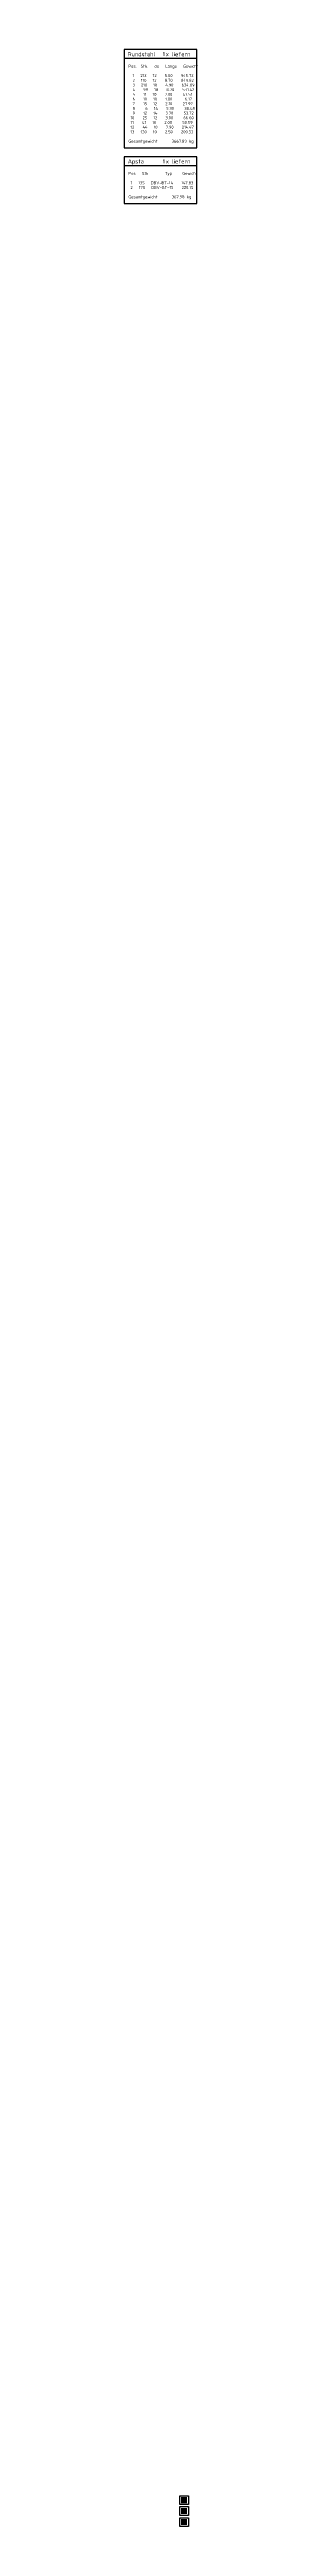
# Model space of a CAD drawing. Extents: x -3 to 123, y 0 to 106.
# Drawn here: x -3.2 to -0.1, y 0.2 to 106 of the extents above; entities that cross this region are included whole.
import ezdxf
from ezdxf.enums import TextEntityAlignment as Align

# ---------------------------------------------------------------- set-up
doc = ezdxf.new("R2010")
doc.units = 0
doc.header["$LTSCALE"] = 0.5
doc.header["$MEASUREMENT"] = 0
doc.linetypes.add('AUSGEZOGEN', pattern=[1000.01, 1000, 0.01])
for name, color, linetype in [('0_H05', 11, 'CONTINUOUS'), ('0_H10', 13, 'CONTINUOUS'), ('0_H20', 15, 'CONTINUOUS'), ('APS', 7, 'CONTINUOUS'), ('MAT', 7, 'CONTINUOUS'), ('RND', 7, 'CONTINUOUS')]:
    doc.layers.add(name, color=color, linetype=linetype)
doc.styles.add('liste', font='isocp-e.shx')
doc.styles.add('TXT', font='isocp.shx')

# ---------------------------------------------------------------- blocks, each defined once
blk = doc.blocks.new('RND_LIS1')
at = {"layer": 'MAT', "color": 1, "linetype": 'Continuous', "style": 'TXT'}
blk.add_text('x liefern', height=0.35, dxfattribs=at).set_placement((5.67, 0.18), align=Align.RIGHT)
at = {"layer": 'RND', "color": 1, "linetype": 'Continuous', "style": 'TXT'}
blk.add_text('Rundstahl', height=0.35, dxfattribs=at).set_placement((0.3, 0.18))
blk.add_attdef('RND_Z', text='', height=0.35, dxfattribs=at).set_placement((3.48, 0.18), align=Align.RIGHT)
blk = doc.blocks.new('APS_LIS1')
at = {"layer": 'APS', "color": 1, "linetype": 'Continuous', "style": 'TXT'}
blk.add_text('Apsta', height=0.35, dxfattribs=at).set_placement((0.3, 0.18))
blk.add_attdef('APS_Z', text='', height=0.35, dxfattribs=at).set_placement((3.48, 0.18), align=Align.RIGHT)
at = {"layer": 'MAT', "color": 1, "linetype": 'Continuous', "style": 'TXT'}
blk.add_text('x liefern', height=0.35, dxfattribs=at).set_placement((5.67, 0.18), align=Align.RIGHT)

msp = doc.modelspace()

# ---------------------------------------------------------------- linework, layer by layer
at = {"layer": '0_H05', "color": 11, "linetype": 'Continuous'}
msp.add_lwpolyline([(-0.8282, 1.1636), (-0.8282, 1.5386), (-0.4532, 1.5386), (-0.4532, 1.1636)], close=True, dxfattribs=at)
msp.add_solid([(-0.7719, 1.4823), (-0.7719, 1.2198), (-0.5094, 1.4823), (-0.5094, 1.2198)], dxfattribs=at)
at = {"layer": '0_H10', "color": 13, "linetype": 'Continuous'}
msp.add_lwpolyline([(-0.8282, 0.6962), (-0.8282, 1.0712), (-0.4532, 1.0712), (-0.4532, 0.6962)], close=True, dxfattribs=at)
msp.add_solid([(-0.7719, 1.015), (-0.7719, 0.7525), (-0.5094, 1.015), (-0.5094, 0.7525)], dxfattribs=at)
at = {"layer": '0_H20', "color": 15, "linetype": 'Continuous'}
msp.add_lwpolyline([(-0.8282, 0.2261), (-0.8282, 0.6011), (-0.4532, 0.6011), (-0.4532, 0.2261)], close=True, dxfattribs=at)
msp.add_solid([(-0.7719, 0.5448), (-0.7719, 0.2823), (-0.5094, 0.5448), (-0.5094, 0.2823)], dxfattribs=at)
at = {"layer": 'APS', "color": 5, "linetype": 'AUSGEZOGEN'}
msp.add_line((-3.2, 101.0097), (-0.1, 101.0097), dxfattribs=at)
msp.add_lwpolyline([(-0.1, 101.3847), (-3.2, 101.3847), (-3.2, 99.3847), (-0.1, 99.3847), (-0.1, 101.3847)], dxfattribs=at)
at = {"layer": 'RND', "color": 5, "linetype": 'AUSGEZOGEN'}
msp.add_line((-3.2, 105.5847), (-0.1, 105.5847), dxfattribs=at)
msp.add_lwpolyline([(-0.1, 105.9597), (-3.2, 105.9597), (-3.2, 101.7597), (-0.1, 101.7597), (-0.1, 105.9597)], dxfattribs=at)

# ---------------------------------------------------------------- block references
at = {"layer": 'APS', "color": 40, "linetype": 'AUSGEZOGEN', "xscale": 0.5, "yscale": 0.5, "zscale": 0.5}
msp.add_blockref('APS_LIS1', (-3.2, 101.0097), dxfattribs=at).add_auto_attribs({'APS_Z': '1'})
at = {"layer": 'RND', "color": 7, "linetype": 'AUSGEZOGEN', "xscale": 0.5, "yscale": 0.5, "zscale": 0.5}
msp.add_blockref('RND_LIS1', (-3.2, 105.5847), dxfattribs=at).add_auto_attribs({'RND_Z': '1'})

# ---------------------------------------------------------------- texts
at = {"layer": 'APS', "color": 7, "linetype": 'AUSGEZOGEN', "style": 'liste'}
for s, p in [('  Pos   Stk        Typ     Gewicht', (-3.2, 100.6097)), ('  Gesamtgewicht       367.98 kg', (-3.2, 99.6097)), ('   1   135   DBV-BT-14    147.83', (-3.2, 100.2097)), ('   2   170   DBV-BT-15    220.15', (-3.2, 100.0097))]:
    msp.add_text(s, height=0.125, dxfattribs=at).set_placement(p)
at = {"layer": 'RND', "color": 7, "linetype": 'AUSGEZOGEN', "style": 'liste'}
for s, p in [('  Pos.  Stk.   ds   Länge   Gewicht', (-3.2, 105.1847)), ('    1   213   12    5.00    945.72   ', (-3.2, 104.7847)), ('    2   110   12    8.70    849.82   ', (-3.2, 104.5847)), ('    3   210   10    4.90    634.89   ', (-3.2, 104.3847)), ('    4    99   10    8.70    531.42   ', (-3.2, 104.1847)), ('    7    15   12    2.10     27.97   ', (-3.2, 103.5847)), ('    5    11   10    7.00     47.51   ', (-3.2, 103.9847)), ('    6    10   10    1.00      6.17   ', (-3.2, 103.7847)), ('   10    25   12    3.00     66.60   ', (-3.2, 102.9847)), ('   11    41   10    2.00     50.59   ', (-3.2, 102.7847)), ('   12    44   10    7.90    214.47   ', (-3.2, 102.5847)), ('    9    12   14    3.70     53.72   ', (-3.2, 103.1847)), ('    8     6   14    5.30     38.48   ', (-3.2, 103.3847)), ('  Gesamtgewicht       3667.89 kg', (-3.2, 101.9847)), ('   13   130   10    2.50    200.53   ', (-3.2, 102.3847))]:
    msp.add_text(s, height=0.125, dxfattribs=at).set_placement(p)

doc.saveas('drawing.dxf')
